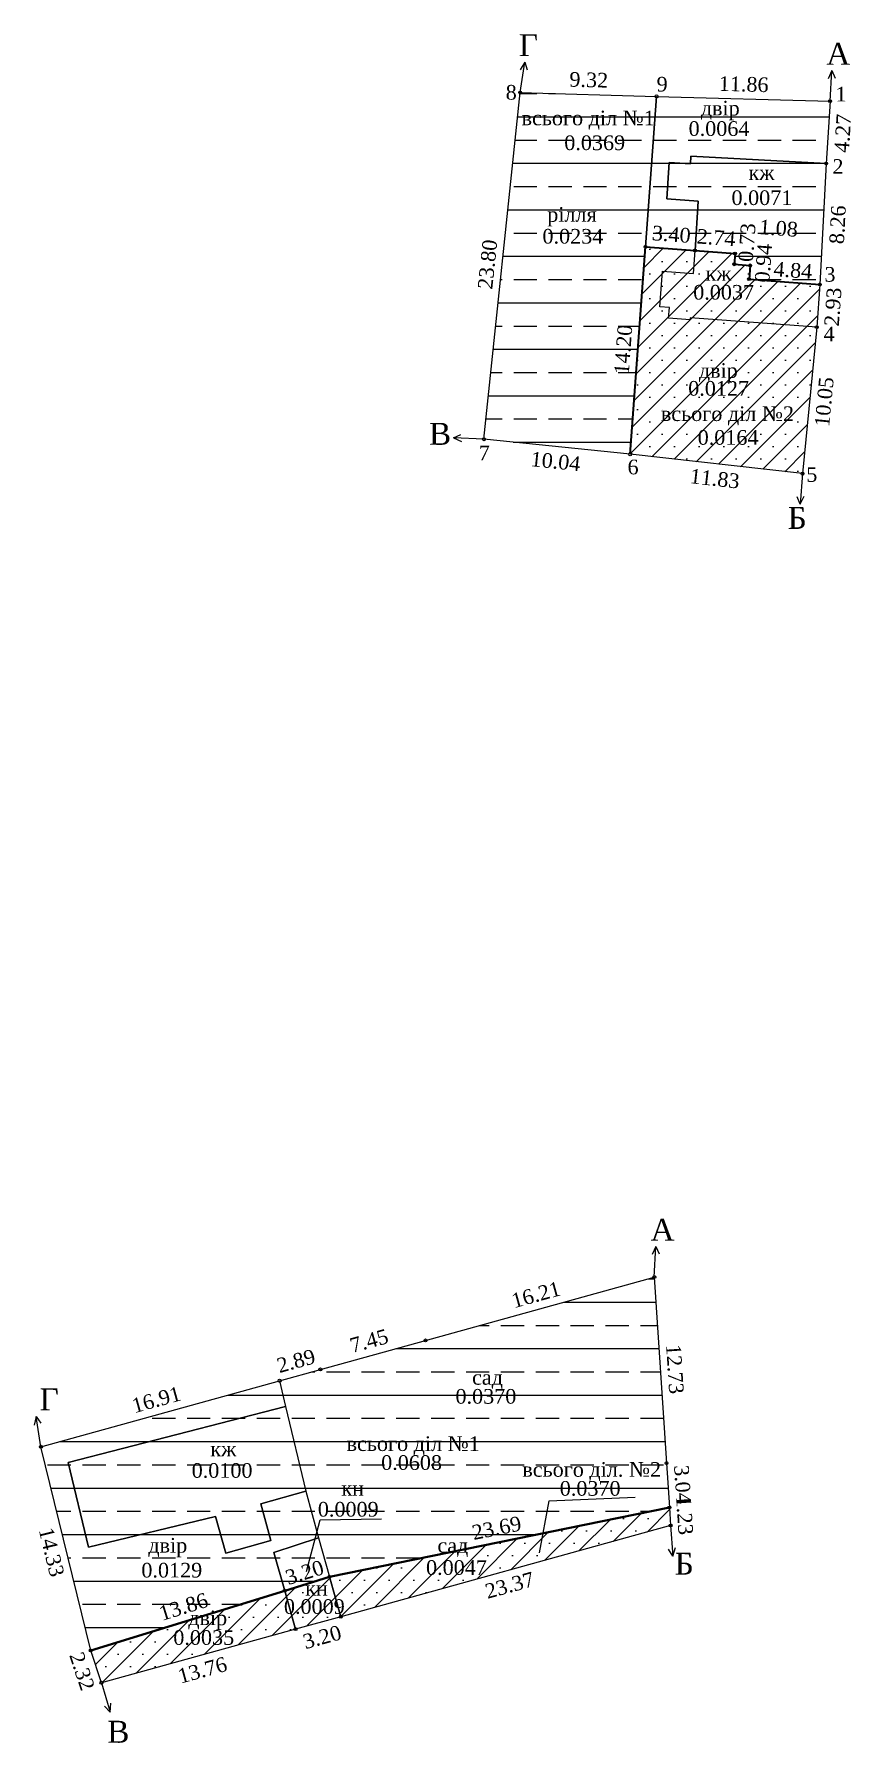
# Model space of a CAD drawing. Header units: millimetres. Extents: x 4211683 to 4215390, y 5701207 to 5702524.
# Drawn here: x 4212277 to 4212388.6, y 5701338.1 to 5701571.5 of the extents above; entities that cross this region are included whole.
import ezdxf
from ezdxf.enums import TextEntityAlignment as Align

# ---------------------------------------------------------------- set-up
doc = ezdxf.new("R2010")
doc.units = ezdxf.units.MM
for name, color, linetype in [('$PARCCEN', 1, 'Continuous'), ('20000', 7, 'Continuous'), ('SC007', 7, 'Continuous')]:
    doc.layers.add(name, color=color, linetype=linetype)
doc.styles.add('ROMANT', font='times.ttf')
doc.styles.get("Standard").update_dxf_attribs({"font": 'times.ttf'})

msp = doc.modelspace()

# ---------------------------------------------------------------- texts
at = {"style": 'ROMANT'}
for s, p in [('Г', (4212344.52, 5701569.97)), ('А', (4212386.85, 5701568.79)), ('В', (4212332.46, 5701516.89)), ('Б', (4212381.24, 5701505.4)), ('А', (4212362.84, 5701408.19)), ('Г', (4212279.07, 5701385.02)), ('Б', (4212365.81, 5701362.57)), ('В', (4212288.52, 5701339.62))]:
    msp.add_text(s, height=3, dxfattribs=at).set_placement(p, align=Align.MIDDLE_CENTER)
for s, p in [('двір', (4212370.73, 5701561.37)), ('0.0064', (4212370.56, 5701558.58)), ('кж', (4212376.36, 5701552.55)), ('рілля', (4212350.48, 5701546.86)), ('0.0071', (4212376.42, 5701549.14)), ('0.0234', (4212350.6, 5701543.87)), ('кж', (4212370.48, 5701538.79)), ('0.0037', (4212371.19, 5701536.22)), ('двір', (4212370.46, 5701525.54)), ('0.0127', (4212370.51, 5701523.1)), ('сад', (4212338.94, 5701388.02)), ('0.0370', (4212338.72, 5701385.43)), ('всього діл №1', (4212328.79, 5701378.97)), ('кж', (4212302.86, 5701378.24)), ('0.0100', (4212302.69, 5701375.31)), ('0.0608', (4212328.57, 5701376.39)), ('всього діл. №2', (4212353.17, 5701375.45)), ('кн', (4212320.53, 5701372.87)), ('0.0370', (4212352.96, 5701372.86)), ('0.0009', (4212319.92, 5701370.01)), ('двір', (4212295.27, 5701365.09)), ('сад', (4212334.21, 5701365.07)), ('0.0129', (4212295.82, 5701361.69)), ('0.0047', (4212334.7, 5701362.05)), ('кн', (4212315.58, 5701359.23)), ('0.0009', (4212315.29, 5701356.72)), ('двір', (4212300.72, 5701355.18)), ('0.0035', (4212300.18, 5701352.49))]:
    msp.add_text(s, height=2).set_placement(p, align=Align.MIDDLE_CENTER)
at = {"layer": '20000'}
for s, p in [('8', (4212342.18, 5701563.53)), ('9', (4212362.79, 5701564.64)), ('1', (4212387.22, 5701563.28)), ('всього діл №1', (4212352.69, 5701560.03)), ('0.0369', (4212353.58, 5701556.64)), ('2', (4212386.8, 5701553.4)), ('3', (4212385.71, 5701538.67)), ('4', (4212385.59, 5701530.53)), ('всього діл №2', (4212371.71, 5701519.64)), ('7', (4212338.5, 5701514.29)), ('0.0164', (4212371.8, 5701516.4)), ('6', (4212358.82, 5701512.36)), ('5', (4212383.24, 5701511.33))]:
    msp.add_text(s, height=2, dxfattribs=at).set_placement(p, align=Align.MIDDLE_CENTER)
for s, rotation, p in [('9.32', 358.4, (4212352.77, 5701565.24)), ('11.86', 358.4, (4212373.93, 5701564.65)), ('4.27', 86.3, (4212387.46, 5701557.93)), ('8.26', 87, (4212386.75, 5701545.45)), ('0.73', 85.8, (4212374.37, 5701543.02)), ('1.08', 355.8, (4212378.69, 5701544.98)), ('23.80', 84, (4212338.94, 5701540.03)), ('3.40', 355.8, (4212364.05, 5701544.15)), ('2.74', 355.8, (4212370.17, 5701543.7)), ('0.94', 85.8, (4212376.62, 5701540.21)), ('4.84', 355.8, (4212380.66, 5701539.24)), ('2.93', 85.8, (4212386.11, 5701534.23)), ('14.20', 85.8, (4212357.48, 5701528.4)), ('10.05', 84.5, (4212384.92, 5701521.26)), ('10.04', 354.1, (4212348.24, 5701513.13)), ('11.83', 353.6, (4212369.98, 5701510.78)), ('16.21', 15.5, (4212345.56, 5701399.33)), ('7.45', 15.4, (4212322.76, 5701393.02)), ('2.89', 15.5, (4212312.79, 5701390.27)), ('12.73', 273.8, (4212364.55, 5701389.15)), ('16.91', 15.5, (4212293.71, 5701384.99)), ('3.04', 273.8, (4212365.59, 5701373.41)), ('1.23', 273.8, (4212365.87, 5701369.15)), ('23.69', 11.5, (4212340.18, 5701367.46)), ('14.33', 283.7, (4212279.41, 5701364.16)), ('3.20', 17.1, (4212313.95, 5701361.39)), ('23.37', 15.4, (4212341.96, 5701359.64)), ('13.86', 17.1, (4212297.41, 5701356.71)), ('3.20', 15.4, (4212316.35, 5701352.56)), ('2.32', 288.3, (4212283.58, 5701347.89)), ('13.76', 15.4, (4212300, 5701348.05))]:
    msp.add_text(s, height=2, rotation=rotation, dxfattribs=at).set_placement(p, align=Align.MIDDLE_CENTER)

# ---------------------------------------------------------------- blocks, each defined once
blk = doc.blocks.new('SYMBOL20000')
at = {"layer": 'SC007'}
blk.add_circle((0, 0), 0.4, dxfattribs=at)

# ---------------------------------------------------------------- hatches: boundary and pattern name
at = {"layer": '$PARCCEN'}
h = msp.add_hatch(dxfattribs=at)
h.set_pattern_fill('BRASS', color=0, style=0)
h.set_pattern_definition([(0, (220.821, 111.085), (0, 6.35), []), (0, (220.821, 114.26), (0, 6.35), [3.175, -1.5875])])
h.paths.add_polyline_path([(4212385.73, 5701562.32), (4212385.19, 5701553.8), (4212384.33, 5701537.3), (4212374.67, 5701538.01), (4212374.81, 5701539.89), (4212372.64, 5701540.05), (4212372.75, 5701541.51), (4212367.29, 5701541.91), (4212360.52, 5701542.41), (4212358.44, 5701514.09), (4212338.46, 5701516.15), (4212343.4, 5701563.5), (4212362.03, 5701562.98)])
h.paths.add_polyline_path([(4212349.01, 5701555.09), (4212358.15, 5701555.09), (4212358.15, 5701558.15), (4212349.01, 5701558.15)], flags=24)
h.paths.add_polyline_path([(4212343.2, 5701558.06), (4212362.19, 5701558.06), (4212362.19, 5701561.68), (4212343.2, 5701561.68)], flags=24)
h.paths.add_polyline_path([(4212346.51, 5701544.56), (4212354.46, 5701544.56), (4212354.46, 5701548.58), (4212346.51, 5701548.58)], flags=24)
h.paths.add_polyline_path([(4212346.03, 5701542.32), (4212355.17, 5701542.32), (4212355.17, 5701545.38), (4212346.03, 5701545.38)], flags=24)
h.paths.add_polyline_path([(4212360.85, 5701542.84), (4212367.02, 5701542.38), (4212367.24, 5701545.43), (4212361.08, 5701545.88)], flags=24)
h.paths.add_polyline_path([(4212375.68, 5701539.82), (4212376.14, 5701545.99), (4212373.09, 5701546.21), (4212372.64, 5701540.04)], flags=24)
h.paths.add_polyline_path([(4212366.97, 5701542.39), (4212373.14, 5701541.93), (4212373.36, 5701544.98), (4212367.19, 5701545.43)], flags=24)
h.paths.add_polyline_path([(4212375.49, 5701543.67), (4212381.66, 5701543.21), (4212381.89, 5701546.26), (4212375.72, 5701546.71)], flags=24)
h.paths.add_polyline_path([(4212377.46, 5701537.92), (4212383.63, 5701537.47), (4212383.86, 5701540.51), (4212377.69, 5701540.97)], flags=24)
h.paths.add_polyline_path([(4212377.94, 5701537.01), (4212378.39, 5701543.18), (4212375.34, 5701543.4), (4212374.89, 5701537.23)], flags=25)
h.paths.add_polyline_path([(4212371.85, 5701547.59), (4212380.98, 5701547.59), (4212380.98, 5701550.64), (4212371.85, 5701550.64)], flags=24)
h.paths.add_polyline_path([(4212374.28, 5701551.22), (4212378.43, 5701551.22), (4212378.43, 5701553.23), (4212374.28, 5701553.23)], flags=24)
h.paths.add_polyline_path([(4212365.99, 5701557.03), (4212375.13, 5701557.03), (4212375.13, 5701560.09), (4212365.99, 5701560.09)], flags=24)
h.paths.add_polyline_path([(4212367.46, 5701559.07), (4212373.99, 5701559.07), (4212373.99, 5701563.09), (4212367.46, 5701563.09)], flags=24)
h = msp.add_hatch(dxfattribs=at)
h.set_pattern_fill('SACNCR', color=0, style=0)
h.set_pattern_definition([(45, (220.8208, 111.085), (-1.6837980227, 1.6837980227), []), (45, (222.5046, 111.085), (-1.6837980227, 1.6837980227), [0, -2.38125])])
h.paths.add_polyline_path([(4212384.33, 5701537.3), (4212383.9, 5701531.46), (4212381.96, 5701511.45), (4212358.44, 5701514.09), (4212360.52, 5701542.41), (4212367.29, 5701541.91), (4212372.75, 5701541.51), (4212372.64, 5701540.05), (4212374.81, 5701539.89), (4212374.67, 5701538.01)])
h.paths.add_polyline_path([(4212366.62, 5701534.67), (4212375.76, 5701534.67), (4212375.76, 5701537.73), (4212366.62, 5701537.73)], flags=24)
h.paths.add_polyline_path([(4212368.4, 5701537.45), (4212372.55, 5701537.45), (4212372.55, 5701539.46), (4212368.4, 5701539.46)], flags=24)
h.paths.add_polyline_path([(4212365.94, 5701521.55), (4212375.08, 5701521.55), (4212375.08, 5701524.61), (4212365.94, 5701524.61)], flags=24)
h.paths.add_polyline_path([(4212367.19, 5701523.23), (4212373.73, 5701523.23), (4212373.73, 5701527.26), (4212367.19, 5701527.26)], flags=24)
h.paths.add_polyline_path([(4212362.22, 5701517.67), (4212381.21, 5701517.67), (4212381.21, 5701521.29), (4212362.22, 5701521.29)], flags=24)
h.paths.add_polyline_path([(4212367.23, 5701514.85), (4212376.37, 5701514.85), (4212376.37, 5701517.91), (4212367.23, 5701517.91)], flags=24)
h = msp.add_hatch(dxfattribs=at)
h.set_pattern_fill('BRASS', color=0, style=0)
h.paths.add_polyline_path([(4212361.72, 5701401.72), (4212363.39, 5701376.31), (4212363.79, 5701370.24), (4212317.36, 5701360.77), (4212311.25, 5701358.88), (4212284.75, 5701350.72), (4212277.95, 5701378.55), (4212310.54, 5701387.57), (4212316.11, 5701389.11), (4212330.47, 5701393.07)])
edge = h.paths.add_edge_path(flags=0)
edge.add_line((4212316.08, 5701368.56), (4212324.46, 5701368.7))
h.paths.add_polyline_path([(4212336.45, 5701386.22), (4212341.43, 5701386.22), (4212341.43, 5701388.81), (4212336.45, 5701388.81)], flags=24)
h.paths.add_polyline_path([(4212334.15, 5701383.88), (4212343.29, 5701383.88), (4212343.29, 5701386.94), (4212334.15, 5701386.94)], flags=24)
h.paths.add_polyline_path([(4212324, 5701374.84), (4212333.14, 5701374.84), (4212333.14, 5701377.89), (4212324, 5701377.89)], flags=24)
h.paths.add_polyline_path([(4212319.29, 5701377), (4212338.28, 5701377), (4212338.28, 5701380.63), (4212319.29, 5701380.63)], flags=24)
h.paths.add_polyline_path([(4212318.69, 5701371.53), (4212322.38, 5701371.53), (4212322.38, 5701373.54), (4212318.69, 5701373.54)], flags=24)
h.paths.add_polyline_path([(4212315.35, 5701368.47), (4212324.49, 5701368.47), (4212324.49, 5701371.52), (4212315.35, 5701371.52)], flags=24)
h.paths.add_polyline_path([(4212348.39, 5701371.31), (4212357.53, 5701371.31), (4212357.53, 5701374.37), (4212348.39, 5701374.37)], flags=24)
h.paths.add_polyline_path([(4212343.31, 5701373.47), (4212363.04, 5701373.47), (4212363.04, 5701377.1), (4212343.31, 5701377.1)], flags=24)
h.paths.add_polyline_path([(4212336.73, 5701365.18), (4212344.24, 5701366.71), (4212343.63, 5701369.7), (4212336.12, 5701368.17)], flags=24)
h.paths.add_polyline_path([(4212331.71, 5701363.27), (4212336.7, 5701363.27), (4212336.7, 5701365.86), (4212331.71, 5701365.86)], flags=25)
h.paths.add_polyline_path([(4212311.45, 5701359), (4212317.37, 5701360.82), (4212316.47, 5701363.74), (4212310.56, 5701361.92)], flags=24)
h.paths.add_polyline_path([(4212292, 5701362.78), (4212298.53, 5701362.78), (4212298.53, 5701366.81), (4212292, 5701366.81)], flags=24)
h.paths.add_polyline_path([(4212294.2, 5701354.1), (4212301.53, 5701356.36), (4212300.63, 5701359.28), (4212293.31, 5701357.02)], flags=24)
h.paths.add_polyline_path([(4212291.25, 5701360.14), (4212300.39, 5701360.14), (4212300.39, 5701363.19), (4212291.25, 5701363.19)], flags=24)
h.paths.add_polyline_path([(4212300.79, 5701376.91), (4212304.94, 5701376.91), (4212304.94, 5701378.91), (4212300.79, 5701378.91)], flags=24)
h.paths.add_polyline_path([(4212298.12, 5701373.76), (4212307.26, 5701373.76), (4212307.26, 5701376.81), (4212298.12, 5701376.81)], flags=24)
h = msp.add_hatch(dxfattribs=at)
h.set_pattern_fill('SACNCR', color=0, style=0)
h.paths.add_polyline_path([(4212363.79, 5701370.24), (4212363.95, 5701367.79), (4212318.9, 5701355.34), (4212312.73, 5701353.64), (4212286.21, 5701346.31), (4212284.75, 5701350.72), (4212311.25, 5701358.88), (4212317.36, 5701360.77)])
h.paths.add_polyline_path([(4212330.13, 5701360.5), (4212339.27, 5701360.5), (4212339.27, 5701363.55), (4212330.13, 5701363.55)], flags=24)
h.paths.add_polyline_path([(4212310.72, 5701355.17), (4212319.86, 5701355.17), (4212319.86, 5701358.23), (4212310.72, 5701358.23)], flags=24)
h.paths.add_polyline_path([(4212313.74, 5701357.9), (4212317.42, 5701357.9), (4212317.42, 5701359.9), (4212313.74, 5701359.9)], flags=24)
h.paths.add_polyline_path([(4212295.61, 5701350.94), (4212304.75, 5701350.94), (4212304.75, 5701354), (4212295.61, 5701354)], flags=24)
h.paths.add_polyline_path([(4212297.45, 5701352.88), (4212303.99, 5701352.88), (4212303.99, 5701356.91), (4212297.45, 5701356.91)], flags=24)

# ---------------------------------------------------------------- linework, layer by layer
at = {"color": 0}
for p, q in [((4212343.4, 5701563.5), (4212344.02, 5701567.64)), ((4212344.02, 5701567.64), (4212343.41, 5701566.58)), ((4212385.97, 5701566.5), (4212385.45, 5701565.39)), ((4212385.73, 5701562.32), (4212385.97, 5701566.5)), ((4212338.46, 5701516.15), (4212334.28, 5701516.34)), ((4212334.28, 5701516.34), (4212335.39, 5701515.84)), ((4212381.96, 5701511.45), (4212381.65, 5701507.28)), ((4212381.65, 5701507.28), (4212382.18, 5701508.37)), ((4212361.95, 5701405.9), (4212361.44, 5701404.79)), ((4212361.72, 5701401.72), (4212361.95, 5701405.9)), ((4212277.29, 5701382.68), (4212277.02, 5701381.5)), ((4212277.95, 5701378.55), (4212277.29, 5701382.68)), ((4212363.95, 5701367.79), (4212364.24, 5701363.62)), ((4212364.24, 5701363.62), (4212364.61, 5701364.78)), ((4212286.21, 5701346.31), (4212287.4, 5701342.3)), ((4212287.4, 5701342.3), (4212287.51, 5701343.52))]:
    msp.add_line(p, q, dxfattribs=at)
for p, q in [((4212344.02, 5701567.64), (4212344.37, 5701566.58)), ((4212385.97, 5701566.5), (4212386.41, 5701565.48)), ((4212334.28, 5701516.34), (4212335.29, 5701516.79)), ((4212381.65, 5701507.28), (4212381.22, 5701508.3)), ((4212361.95, 5701405.9), (4212362.4, 5701404.88)), ((4212277.29, 5701382.68), (4212277.94, 5701381.79)), ((4212346.06, 5701364.08), (4212347.37, 5701371.15)), ((4212347.37, 5701371.15), (4212359.1, 5701371.66)), ((4212314.2, 5701361.53), (4212316.08, 5701368.56)), ((4212316.08, 5701368.56), (4212324.46, 5701368.7)), ((4212364.24, 5701363.62), (4212363.68, 5701364.57)), ((4212287.4, 5701342.3), (4212286.64, 5701343.11))]:
    msp.add_line(p, q)
at = {"lineweight": 35}
msp.add_lwpolyline([(4212358.44, 5701514.09), (4212360.52, 5701542.41), (4212367.29, 5701541.91), (4212372.75, 5701541.51), (4212372.64, 5701540.05), (4212374.81, 5701539.89), (4212374.67, 5701538.01), (4212384.33, 5701537.3)], dxfattribs=at)
at = {"lineweight": 40}
msp.add_lwpolyline([(4212284.75, 5701350.72), (4212311.25, 5701358.88), (4212317.36, 5701360.77), (4212363.79, 5701370.24)], dxfattribs=at)
for points in [[(4212362.03, 5701562.98, 0), (4212360.52, 5701542.41, 0), (4212358.44, 5701514.09, 0), (4212338.46, 5701516.15, 0), (4212343.4, 5701563.5, 0), (4212362.03, 5701562.98, 0)], [(4212385.73, 5701562.32, 0), (4212385.19, 5701553.8, 0), (4212366.71, 5701554.83, 0), (4212366.67, 5701553.78, 0), (4212363.76, 5701553.93, 0), (4212363.42, 5701548.98, 0), (4212367.71, 5701548.67, 0), (4212367.29, 5701541.91, 0), (4212360.52, 5701542.41, 0), (4212362.03, 5701562.98, 0), (4212385.73, 5701562.32, 0)], [(4212367.29, 5701541.91, 0), (4212367.71, 5701548.67, 0), (4212363.42, 5701548.98, 0), (4212363.76, 5701553.93, 0), (4212366.67, 5701553.78, 0), (4212366.71, 5701554.83, 0), (4212385.19, 5701553.8, 0), (4212384.33, 5701537.3, 0), (4212374.67, 5701538.01, 0), (4212374.81, 5701539.89, 0), (4212372.64, 5701540.05, 0), (4212372.75, 5701541.51, 0), (4212367.29, 5701541.91, 0)], [(4212367.06, 5701538.78, 0), (4212367.29, 5701541.91, 0), (4212372.75, 5701541.51, 0), (4212372.64, 5701540.05, 0), (4212374.81, 5701539.89, 0), (4212374.67, 5701538.01, 0), (4212384.33, 5701537.3, 0), (4212383.9, 5701531.46, 0), (4212366.62, 5701532.73, 0), (4212366.6, 5701532.45, 0), (4212363.68, 5701532.67, 0), (4212363.79, 5701534.13, 0), (4212362.48, 5701534.22, 0), (4212362.84, 5701539.09, 0), (4212367.06, 5701538.78, 0)], [(4212284.75, 5701350.72, 0), (4212277.95, 5701378.55, 0), (4212310.54, 5701387.57, 0), (4212311.36, 5701384.03, 0), (4212281.68, 5701376.38, 0), (4212284.43, 5701364.82, 0), (4212301.79, 5701369.03, 0), (4212303.2, 5701364.02, 0), (4212309.36, 5701365.75, 0), (4212307.96, 5701370.75, 0), (4212314.12, 5701372.48, 0), (4212315.85, 5701366.1, 0), (4212309.76, 5701364.12, 0), (4212311.25, 5701358.88, 0), (4212284.75, 5701350.72, 0)], [(4212311.36, 5701384.03, 0), (4212314.12, 5701372.48, 0), (4212307.96, 5701370.75, 0), (4212309.36, 5701365.75, 0), (4212303.2, 5701364.02, 0), (4212301.79, 5701369.03, 0), (4212284.43, 5701364.82, 0), (4212281.68, 5701376.38, 0), (4212311.36, 5701384.03, 0)], [(4212363.79, 5701370.24, 0), (4212363.95, 5701367.79, 0), (4212318.9, 5701355.34, 0), (4212317.36, 5701360.77, 0), (4212363.79, 5701370.24, 0)], [(4212311.25, 5701358.88, 0), (4212309.76, 5701364.12, 0), (4212315.85, 5701366.1, 0), (4212317.36, 5701360.77, 0), (4212311.25, 5701358.88, 0)], [(4212312.73, 5701353.64, 0), (4212286.21, 5701346.31, 0), (4212284.75, 5701350.72, 0), (4212311.25, 5701358.88, 0), (4212312.73, 5701353.64, 0)], [(4212318.9, 5701355.34, 0), (4212312.73, 5701353.64, 0), (4212311.25, 5701358.88, 0), (4212317.36, 5701360.77, 0), (4212318.9, 5701355.34, 0)]]:
    msp.add_polyline3d(points, close=True)
at = {"layer": '20000'}
for points in [[(4212385.73, 5701562.32, 0), (4212385.19, 5701553.8, 0), (4212384.33, 5701537.3, 0), (4212374.67, 5701538.01, 0), (4212374.81, 5701539.89, 0), (4212372.64, 5701540.05, 0), (4212372.75, 5701541.51, 0), (4212367.29, 5701541.91, 0), (4212360.52, 5701542.41, 0), (4212358.44, 5701514.09, 0), (4212338.46, 5701516.15, 0), (4212343.4, 5701563.5, 0), (4212362.03, 5701562.98, 0), (4212385.73, 5701562.32, 0)], [(4212384.33, 5701537.3, 0), (4212383.9, 5701531.46, 0), (4212381.96, 5701511.45, 0), (4212358.44, 5701514.09, 0), (4212360.52, 5701542.41, 0), (4212367.29, 5701541.91, 0), (4212372.75, 5701541.51, 0), (4212372.64, 5701540.05, 0), (4212374.81, 5701539.89, 0), (4212374.67, 5701538.01, 0), (4212384.33, 5701537.3, 0)], [(4212361.72, 5701401.72, 0), (4212363.39, 5701376.31, 0), (4212363.79, 5701370.24, 0), (4212317.36, 5701360.77, 0), (4212311.25, 5701358.88, 0), (4212284.75, 5701350.72, 0), (4212277.95, 5701378.55, 0), (4212310.54, 5701387.57, 0), (4212316.11, 5701389.11, 0), (4212330.47, 5701393.07, 0), (4212361.72, 5701401.72, 0)], [(4212363.79, 5701370.24, 0), (4212363.95, 5701367.79, 0), (4212318.9, 5701355.34, 0), (4212312.73, 5701353.64, 0), (4212286.21, 5701346.31, 0), (4212284.75, 5701350.72, 0), (4212311.25, 5701358.88, 0), (4212317.36, 5701360.77, 0), (4212363.79, 5701370.24, 0)]]:
    msp.add_polyline3d(points, close=True, dxfattribs=at)

# ---------------------------------------------------------------- block references
at = {"layer": '20000', "xscale": 0.5, "yscale": 0.5, "zscale": 0.5}
for p in [(4212343.4, 5701563.5), (4212362.03, 5701562.98), (4212385.73, 5701562.32), (4212385.73, 5701562.32), (4212385.19, 5701553.8), (4212360.52, 5701542.41), (4212360.52, 5701542.41), (4212367.29, 5701541.91), (4212367.29, 5701541.91), (4212372.75, 5701541.51), (4212372.75, 5701541.51), (4212372.64, 5701540.05), (4212372.64, 5701540.05), (4212374.81, 5701539.89), (4212374.81, 5701539.89), (4212374.67, 5701538.01), (4212374.67, 5701538.01), (4212384.33, 5701537.3), (4212384.33, 5701537.3), (4212384.33, 5701537.3), (4212383.9, 5701531.46), (4212338.46, 5701516.15), (4212358.44, 5701514.09), (4212358.44, 5701514.09), (4212381.96, 5701511.45), (4212361.72, 5701401.72), (4212361.72, 5701401.72), (4212330.47, 5701393.07), (4212316.11, 5701389.11), (4212310.54, 5701387.57), (4212277.95, 5701378.55), (4212363.39, 5701376.31), (4212363.79, 5701370.24), (4212363.79, 5701370.24), (4212363.79, 5701370.24), (4212363.95, 5701367.79), (4212311.25, 5701358.88), (4212311.25, 5701358.88), (4212317.36, 5701360.77), (4212317.36, 5701360.77), (4212318.9, 5701355.34), (4212312.73, 5701353.64), (4212284.75, 5701350.72), (4212284.75, 5701350.72), (4212286.21, 5701346.31)]:
    msp.add_blockref('SYMBOL20000', p, dxfattribs=at)

msp.set_redraw_order([(e.dxf.handle, doc.entitydb.next_handle()) for e in msp.query("TEXT MTEXT ATTDEF DIMENSION ARC_DIMENSION")])  # texts and dimensions are drawn at this point

doc.saveas('drawing.dxf')
